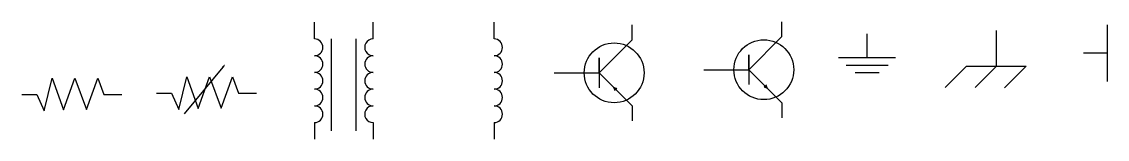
# Model space of a CAD drawing. Header units: inches. Extents: x 0 to 93838, y -1 to 60645.
# Drawn here: x 222.3 to 356.9, y 105 to 119.6 of the extents above; entities that cross this region are included whole.
import ezdxf

# ---------------------------------------------------------------- set-up
doc = ezdxf.new("R2010")
doc.units = ezdxf.units.IN
doc.header["$MEASUREMENT"] = 0

msp = doc.modelspace()

# ---------------------------------------------------------------- linework, layer by layer
for p, q in [((258.63144, 117.47491), (258.63144, 119.55009)), ((265.89458, 117.47491), (265.89458, 119.55009)), ((280.9046, 117.4749), (280.9046, 119.55008)), ((343.18394, 114.08728), (343.18394, 118.54191)), ((356.93721, 119.23615), (356.93721, 112.18298)), ((260.70662, 117.47491), (260.70662, 106.06141)), ((263.81939, 106.06141), (263.81939, 117.47491)), ((327.15389, 115.12752), (327.15389, 118.09728)), ((293.92976, 113.27143), (293.92976, 115.12752)), ((293.92976, 115.12752), (293.92976, 111.41533)), ((312.49073, 113.66292), (312.49073, 115.51902)), ((312.49073, 115.51902), (312.49073, 111.80683)), ((330.68047, 115.12752), (323.6273, 115.12752)), ((356.93721, 115.70956), (353.96745, 115.70956)), ((288.36147, 113.27143), (293.92976, 113.27143)), ((306.92244, 113.66292), (312.49073, 113.66292)), ((329.75242, 114.19948), (324.55535, 114.19948)), ((328.63876, 113.27143), (325.66901, 113.27143)), ((336.84683, 111.46236), (339.47174, 114.08728)), ((336.84683, 111.46236), (339.47174, 114.08728)), ((339.47174, 114.08728), (346.89613, 114.08728)), ((343.18394, 114.08728), (340.55483, 111.46655)), ((344.17786, 111.41533), (346.89613, 114.08728)), ((314.66482, 111.74249), (314.40266, 111.47967)), ((296.10385, 111.35099), (295.84169, 111.08817)), ((258.63144, 107.099), (258.63144, 105.02382)), ((265.89458, 107.099), (265.89458, 105.02382)), ((280.9046, 107.099), (280.9046, 105.02381))]:
    msp.add_line(p, q)
for points in [[(293.92976, 113.27143), (298.01579, 117.37512), (298.01579, 119.23121)], [(312.49073, 113.66292), (316.57676, 117.76661), (316.57676, 119.62271)], [(247.28587, 113.99726), (242.46902, 108.20407)], [(293.92976, 113.27143), (298.01579, 109.16774), (298.01579, 107.31164)], [(312.49073, 113.66292), (316.57676, 109.55923), (316.57676, 107.70314)], [(222.32801, 110.59211), (224.18411, 110.59211), (225.11863, 108.57032), (226.09719, 112.61118), (227.50523, 108.69921), (228.92423, 112.60722), (230.36126, 108.70581), (231.77512, 112.61568), (232.51852, 110.59211), (234.74584, 110.59211)], [(239.03288, 110.75779), (240.88898, 110.75779), (241.8235, 108.73601), (242.80206, 112.77687), (244.2101, 108.8649), (245.6291, 112.77291), (247.06613, 108.87149), (248.47999, 112.78137), (249.22339, 110.75779), (251.45071, 110.75779)]]:
    msp.add_lwpolyline(points)
for points in [[(258.63144, 107.099, 0.999998452), (258.63144, 109.17418, 1), (258.63144, 111.24936, 1), (258.63144, 113.32454, 1), (258.63144, 115.39973, 0.999998452), (258.63144, 117.47491)], [(265.89458, 117.47491, 1.000000991), (265.89457, 115.39973, 1), (265.89457, 113.32454, 1), (265.89457, 111.24936, 1), (265.89457, 109.17418, 1.000001548), (265.89458, 107.099)], [(280.9046, 107.099, 0.999998452), (280.9046, 109.17418, 1), (280.9046, 111.24936, 1), (280.9046, 113.32454, 1), (280.9046, 115.39972, 0.999998452), (280.9046, 117.4749)]]:
    msp.add_lwpolyline(points, format="xyb")
for centre in [(314.34682, 113.66292), (295.78585, 113.27143)]:
    msp.add_circle(centre, 3.71219)
for points in [[(247.17883, 114.08626), (247.54613, 114.31487), (247.39291, 113.90826)], [(314.37645, 111.45338), (314.93049, 111.21262), (314.69104, 111.76877)], [(296.13007, 111.37728), (295.57603, 111.61804), (295.81548, 111.06189)]]:
    msp.add_solid(points)

doc.saveas('drawing.dxf')
